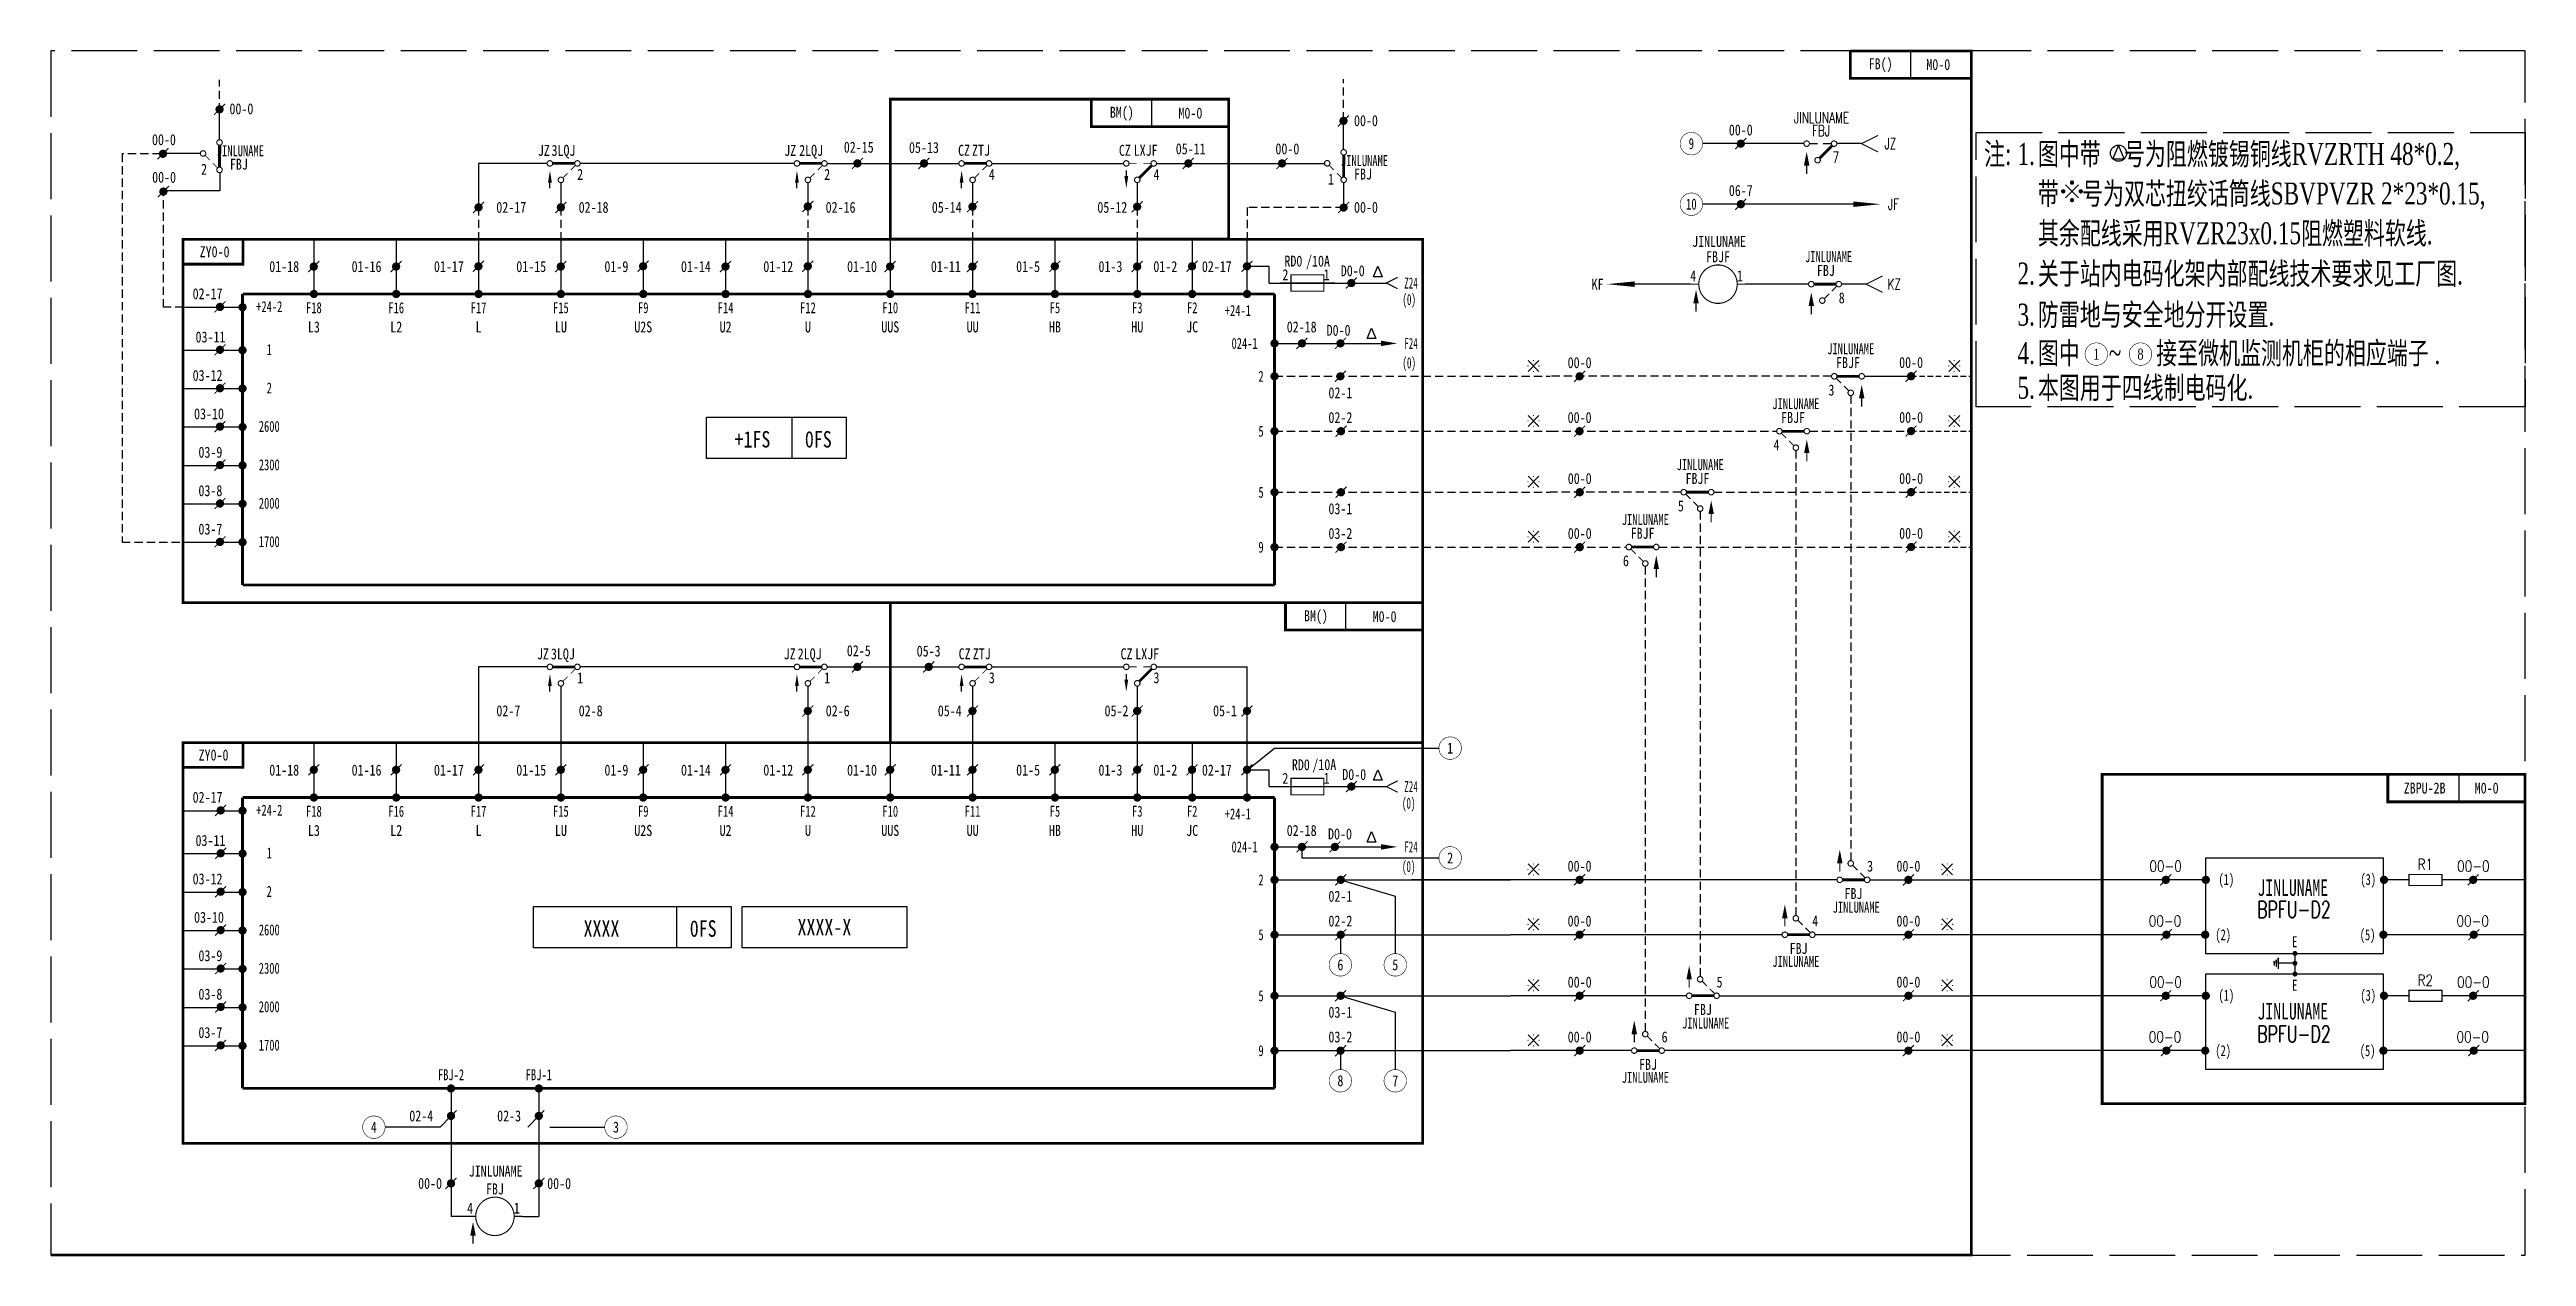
# Model space of a CAD drawing. Header units: millimetres. Extents: x -451 to 0, y -220 to 0.
import ezdxf
from ezdxf.enums import TextEntityAlignment as Align

# ---------------------------------------------------------------- set-up
doc = ezdxf.new("R2010")
doc.units = ezdxf.units.MM
doc.linetypes.add('ACAD_ISO02W100', pattern=[15, 12, -3])
doc.linetypes.add('DASHEDX2', pattern=[1.5, 1, -0.5])
for name, color, linetype in [('define', 7, 'Continuous'), ('hide', 7, 'Continuous'), ('tie', 7, 'Continuous')]:
    doc.layers.add(name, color=color, linetype=linetype)
doc.styles.add('CHINESE', font='TIMES.TTF', dxfattribs={"width": 0.7})
doc.styles.add('HZ', font='TXT', dxfattribs={"width": 0.7, "bigfont": 'HZTXT'})

msp = doc.modelspace()

# ---------------------------------------------------------------- texts
at = {"color": 4}
for s, width, p in [('FB()', 0.8, (-117.4, -2.5)), ('M0-0', 0.8, (-106.9, -2.5)), ('BM()', 0.8, (-255.64, -11.34)), ('M0-0', 0.8, (-243.14, -11.34)), ('JINLUNAME', 0.7, (-416.22, -18.21)), ('JINLUNAME', 0.7, (-211.43, -20.01)), ('ZY0-0', 0.8, (-420.91, -36.61)), ('JINLUNAME', 0.8, (-146.84, -34.72)), ('JINLUNAME', 0.7, (-126.88, -37.5)), ('JINLUNAME', 0.7, (-122.85, -54.29)), ('JINLUNAME', 0.7, (-132.85, -64.29)), ('JINLUNAME', 0.7, (-150.27, -75.4)), ('JINLUNAME', 0.7, (-160.27, -85.39))]:
    msp.add_text(s, height=2, dxfattribs=dict(at, width=width)).set_placement(p, align=Align.MIDDLE)
at = {"color": 4, "width": 0.8}
for p in [(-418.2, -11.55), (-213.34, -13.7), (-213.34, -29.5)]:
    msp.add_text('00-0', height=2, dxfattribs=at).set_placement(p)
at = {"color": 4}
for s, height, width, p in [('00-0', 2, 0.8, (-142.88, -15.4)), ('00-0', 2, 0.8, (-430.14, -17.17)), ('00-0', 2, 0.8, (-430.11, -24.02)), ('D0-0', 2, 0.8, (-213.57, -41.06)), ('(0)', 2, 0.6, (-203.29, -46.3)), ('D0-0', 2, 0.8, (-216.15, -51.9)), ('(0)', 2, 0.6, (-203.29, -57.84)), ('00-0', 2, 0.8, (-172.24, -57.79)), ('00-0', 2, 0.8, (-111.85, -57.77)), ('00-0', 2, 0.8, (-172.24, -67.79)), ('00-0', 2, 0.8, (-111.85, -67.77)), ('0FS', 3, 0.8, (-310.93, -72.26)), ('00-0', 2, 0.8, (-172.22, -78.91)), ('00-0', 2, 0.8, (-111.85, -78.89)), ('00-0', 2, 0.8, (-172.22, -88.91)), ('00-0', 2, 0.8, (-111.85, -88.89))]:
    msp.add_text(s, height=height, dxfattribs=dict(at, width=width)).set_placement(p, align=Align.CENTER)
at = {"color": 4, "style": 'HZ', "width": 0.7}
msp.add_text('JINLUNAME', height=2, dxfattribs=at).set_placement((-128.17, -13.18), align=Align.CENTER)
at = {"color": 7, "style": 'HZ', "width": 0.7}
msp.add_text('FBJ', height=2, dxfattribs=at).set_placement((-128.25, -15.53), align=Align.CENTER)
at = {"color": 4, "width": 0.8}
for s, p in [('JZ', (-359.84, -19.12)), ('JZ', (-314.96, -19.12)), ('CZ', (-283.29, -19.11)), ('CZ', (-253.99, -19.11)), ('RD0', (-222.75, -39.29))]:
    msp.add_text(s, height=2, dxfattribs=at).set_placement(p, align=Align.RIGHT)
at = {"color": 7, "width": 0.8}
for s, p in [('3LQJ', (-359.53, -19.12)), ('2LQJ', (-314.42, -19.12)), ('ZTJ', (-282.92, -19.11)), ('LXJF', (-253.48, -19.11)), ('2', (-423.38, -22.56)), ('1', (-218.07, -24.36)), ('01-18', (-410.95, -40.29)), ('01-16', (-395.95, -40.29)), ('01-17', (-380.95, -40.29)), ('01-15', (-365.95, -40.29)), ('01-9', (-349.89, -40.29)), ('01-14', (-335.95, -40.29)), ('01-12', (-320.95, -40.29)), ('01-10', (-305.69, -40.29)), ('01-11', (-290.42, -40.29)), ('01-5', (-274.89, -40.29)), ('01-3', (-259.89, -40.29)), ('01-2', (-249.89, -40.29)), ('02-17', (-241.05, -40.29)), ('2', (-226.39, -41.79)), ('4', (-152.1, -42)), ('02-17', (-424.91, -45.24)), ('03-11', (-424.38, -53.12)), ('03-12', (-424.91, -60.12)), ('3', (-126.92, -62.79)), ('03-10', (-424.65, -67.12)), ('03-9', (-423.85, -74.12)), ('4', (-136.92, -72.79)), ('03-8', (-423.85, -81.12)), ('5', (-154.34, -83.9)), ('03-7', (-423.85, -88.12)), ('6', (-164.34, -93.89)), ('3LQJ', (-359.64, -110.86)), ('2LQJ', (-314.68, -110.86)), ('ZTJ', (-282.78, -110.85)), ('LXJF', (-253.19, -110.85)), ('02-17', (-424.91, -136.98)), ('2', (-226.39, -133.53)), ('03-11', (-424.38, -144.85)), ('03-12', (-424.91, -151.85)), ('03-10', (-424.65, -158.85)), ('03-9', (-423.85, -165.85)), ('03-8', (-423.85, -172.85)), ('03-7', (-423.85, -179.85)), ('4', (-374.91, -211.84))]:
    msp.add_text(s, height=2, dxfattribs=at).set_placement(p)
for s, height, p in [('02-15', 2, (-303.56, -18.54)), ('05-13', 2, (-291.69, -18.6)), ('FBJ', 2, (-416.49, -21.64)), ('FBJ', 2, (-211.71, -23.44)), ('06-7', 2, (-142.88, -26.43)), ('/10A', 2, (-219.9, -39.29)), ('FBJF', 2, (-147.03, -38.5)), ('FBJ', 2, (-127.38, -41)), ('L3', 2, (-402.82, -51.29)), ('L2', 2, (-387.82, -51.29)), ('L', 2, (-372.82, -51.29)), ('LU', 2, (-357.82, -51.29)), ('U2S', 2, (-342.82, -51.29)), ('U2', 2, (-327.82, -51.29)), ('U', 2, (-312.82, -51.29)), ('UUS', 2, (-297.82, -51.29)), ('UU', 2, (-282.82, -51.29)), ('HB', 2, (-267.82, -51.29)), ('HU', 2, (-252.82, -51.29)), ('JC', 2, (-242.82, -51.29)), ('FBJF', 2, (-123.35, -57.79)), ('02-1', 2, (-215.82, -63.29)), ('02-2', 2, (-215.82, -67.79)), ('FBJF', 2, (-133.35, -67.79)), ('+1FS', 3, (-322.93, -72.26)), ('FBJF', 2, (-150.77, -78.9)), ('03-1', 2, (-215.82, -84.41)), ('03-2', 2, (-215.82, -88.91)), ('FBJF', 2, (-160.77, -88.89)), ('/10A', 2, (-218.75, -131.03)), ('L3', 2, (-402.82, -143.03)), ('L2', 2, (-387.82, -143.03)), ('L', 2, (-372.82, -143.03)), ('LU', 2, (-357.82, -143.03)), ('U2S', 2, (-342.82, -143.03)), ('U2', 2, (-327.82, -143.03)), ('U', 2, (-312.82, -143.03)), ('UUS', 2, (-297.82, -143.03)), ('UU', 2, (-282.82, -143.03)), ('HB', 2, (-267.82, -143.03)), ('HU', 2, (-252.82, -143.03)), ('JC', 2, (-242.82, -143.03)), ('FBJ', 2, (-122.35, -154.53)), ('FBJ', 2, (-132.35, -164.53)), ('FBJ', 2, (-149.78, -175.65)), ('FBJ', 2, (-159.78, -185.65)), ('FBJ', 2, (-369.84, -208.34))]:
    msp.add_text(s, height=height, dxfattribs=at).set_placement(p, align=Align.CENTER)
for s, p in [('05-11', (-240.37, -17.84)), ('02-17', (-364.15, -28.5)), ('02-18', (-349.15, -28.5)), ('02-16', (-304.15, -28.5)), ('05-14', (-284.81, -28.5)), ('05-12', (-254.65, -28.5)), ('02-18', (-220.15, -50.29)), ('02-18', (-220.15, -142.03))]:
    msp.add_text(s, height=2, dxfattribs=at).set_placement(p, align=Align.MIDDLE_RIGHT)
at = {"color": 4, "width": 0.8}
msp.add_text('00-0', height=2, dxfattribs=at).set_placement((-223.3, -17.84), align=Align.MIDDLE_RIGHT)
at = {"color": 7}
for s, width, p in [('9', 0.7, (-151.88, -16.9)), ('2', 0.8, (-354.32, -22.5)), ('2', 0.8, (-309.32, -22.5)), ('4', 0.8, (-279.32, -22.5)), ('4', 0.8, (-249.32, -22.5)), ('10', 0.7, (-151.88, -27.93)), ('1', 0.8, (-354.32, -114.23)), ('1', 0.8, (-309.32, -114.23)), ('3', 0.8, (-279.32, -114.23)), ('3', 0.8, (-249.32, -114.23)), ('1', 0.8, (-195.82, -127.03)), ('ZBPU-2B', 0.8, (-18.3, -134.32)), ('2', 0.8, (-195.82, -147.03)), ('6', 0.8, (-215.82, -166.52)), ('5', 0.8, (-205.82, -166.52)), ('8', 0.8, (-215.82, -187.64)), ('7', 0.8, (-205.82, -187.64)), ('4', 0.8, (-391.89, -196.09)), ('3', 0.8, (-347.79, -196.09))]:
    msp.add_text(s, height=2, dxfattribs=dict(at, width=width)).set_placement(p, align=Align.MIDDLE)
at = {"color": 7, "style": 'HZ', "width": 0.7}
for s, p in [('JZ', (-114.55, -17.9)), ('7', (-124.95, -20.4)), ('JF', (-114.05, -28.93)), ('KZ', (-113.7, -43.5))]:
    msp.add_text(s, height=2, dxfattribs=at).set_placement(p, align=Align.RIGHT)
at = {"color": 7}
for s, width, p in [('1', 0.8, (-217.79, -41.79)), ('1', 0.8, (-142.5, -42)), ('Z24', 0.6, (-201.73, -43.29)), ('KF', 0.8, (-167.89, -43.5)), ('F24', 0.6, (-201.73, -54.29)), ('1', 0.8, (-217.79, -133.53)), ('Z24', 0.6, (-201.73, -135.03)), ('F24', 0.6, (-201.73, -146.03)), ('3', 0.8, (-118.78, -149.53)), ('4', 0.8, (-128.78, -159.53)), ('5', 0.8, (-146.21, -170.65)), ('6', 0.8, (-156.21, -180.65)), ('1', 0.8, (-365.31, -211.84))]:
    msp.add_text(s, height=2, dxfattribs=dict(at, width=width)).set_placement(p, align=Align.RIGHT)
at = {"color": 7, "linetype": 'ACAD_ISO02W100', "width": 0.8}
msp.add_text('8', height=2, dxfattribs=at).set_placement((-125.03, -46))
at = {"color": 3}
for s, height, width, p in [('BM()', 2, 0.8, (-220.27, -103.07)), ('JINLUNAME', 3, 0.7, (-42.31, -152.47)), ('JINLUNAME', 2, 0.7, (-121.85, -156.03)), ('JINLUNAME', 2, 0.7, (-132.85, -165.91)), ('JINLUNAME', 3, 0.7, (-42.31, -175)), ('JINLUNAME', 2, 0.7, (-149.28, -177.15)), ('JINLUNAME', 2, 0.7, (-160.27, -187.03))]:
    msp.add_text(s, height=height, dxfattribs=dict(at, width=width)).set_placement(p, align=Align.MIDDLE)
at = {"color": 5, "width": 0.8}
for p in [(-207.77, -103.07), (-7, -134.32)]:
    msp.add_text('M0-0', height=2, dxfattribs=at).set_placement(p, align=Align.MIDDLE)
at = {"color": 3, "width": 0.8}
for s, p in [('JZ', (-360.01, -110.86)), ('JZ', (-315.06, -110.86)), ('CZ', (-283.18, -110.85)), ('CZ', (-253.69, -110.85)), ('RD0', (-221.39, -131.06))]:
    msp.add_text(s, height=2, dxfattribs=at).set_placement(p, align=Align.RIGHT)
at = {"color": 6, "width": 0.8}
for s, height, p in [('ZY0-0', 2, (-421.1, -128.31)), ('XXXX-X', 3, (-309.82, -159.64))]:
    msp.add_text(s, height=height, dxfattribs=at).set_placement(p, align=Align.MIDDLE)
at = {"color": 3, "width": 0.8}
for s, p in [('01-18', (-410.95, -132.03)), ('01-16', (-395.95, -132.03)), ('01-9', (-349.89, -132.03)), ('01-14', (-335.95, -132.03)), ('01-10', (-305.69, -132.03)), ('01-5', (-274.89, -132.03)), ('01-2', (-249.89, -132.03))]:
    msp.add_text(s, height=2, dxfattribs=at).set_placement(p)
at = {"color": 3}
for s, width, p in [('D0-0', 0.8, (-213.3, -132.83)), ('(0)', 0.6, (-203.37, -138.07)), ('D0-0', 0.8, (-215.89, -143.66)), ('(0)', 0.6, (-203.37, -149.61)), ('JINLUNAME', 0.8, (-369.71, -205.1))]:
    msp.add_text(s, height=2, dxfattribs=dict(at, width=width)).set_placement(p, align=Align.CENTER)
at = {"color": 3, "style": 'HZ', "width": 0.8}
for s, p in [('R1', (-18.18, -149.21)), ('00-0', (-9.43, -149.53)), ('00-0', (-9.54, -159.53)), ('R2', (-18.18, -170.32)), ('00-0', (-9.43, -170.65)), ('00-0', (-9.54, -180.65))]:
    msp.add_text(s, height=2, dxfattribs=at).set_placement(p, align=Align.CENTER)
at = {"color": 7, "width": 0.7}
for s, p in [('(1)', (-55.85, -150.95)), ('(3)', (-30.01, -150.95)), ('(2)', (-56.43, -161.03)), ('E', (-42.44, -162.31)), ('(5)', (-30.12, -161.03)), ('(1)', (-55.85, -172.06)), ('E', (-42.44, -170.23)), ('(3)', (-30.01, -172.06)), ('(2)', (-56.43, -182.15)), ('(5)', (-30.12, -182.15))]:
    msp.add_text(s, height=2, dxfattribs=at).set_placement(p, align=Align.MIDDLE_LEFT)
at = {"color": 7, "style": 'HZ', "width": 0.7}
for p in [(-42.11, -156.43), (-42.11, -179.11)]:
    msp.add_text('BPFU-D2', height=3, dxfattribs=at).set_placement(p, align=Align.MIDDLE)
at = {"color": 6, "width": 0.8}
for s, p in [('XXXX', (-350.43, -161.4)), ('0FS', (-331.9, -161.4))]:
    msp.add_text(s, height=3, dxfattribs=at).set_placement(p, align=Align.CENTER)
at = {"layer": 'tie', "color": 3, "width": 0.8}
for s, p in [('02-5', (-303.56, -110.28)), ('05-3', (-290.83, -110.34)), ('00-0', (-172.25, -149.53)), ('00-0', (-112.34, -149.53)), ('02-1', (-215.82, -155.03)), ('02-2', (-215.82, -159.53)), ('00-0', (-172.25, -159.53)), ('00-0', (-112.34, -159.53)), ('00-0', (-172.23, -170.65)), ('00-0', (-112.34, -170.65)), ('03-1', (-215.82, -176.15)), ('03-2', (-215.82, -180.65)), ('00-0', (-172.23, -180.65)), ('00-0', (-112.34, -180.65))]:
    msp.add_text(s, height=2, dxfattribs=at).set_placement(p, align=Align.CENTER)
for s, p in [('02-7', (-365.22, -120.23)), ('02-8', (-350.22, -120.23)), ('02-6', (-305.22, -120.23)), ('05-4', (-284.81, -120.23)), ('05-2', (-254.43, -120.23)), ('05-1', (-234.66, -120.23))]:
    msp.add_text(s, height=2, dxfattribs=at).set_placement(p, align=Align.MIDDLE_RIGHT)
for s, p in [('01-17', (-380.95, -132.03)), ('01-15', (-365.95, -132.03)), ('01-12', (-320.95, -132.03)), ('01-11', (-290.42, -132.03)), ('01-3', (-259.89, -132.03)), ('02-17', (-241.05, -132.03)), ('00-0', (-360.32, -207.35))]:
    msp.add_text(s, height=2, dxfattribs=at).set_placement(p)
at = {"layer": 'tie', "color": 3, "style": 'HZ', "width": 0.8}
for p in [(-65.49, -149.53), (-65.6, -159.53), (-65.49, -170.65), (-65.6, -180.65)]:
    msp.add_text('00-0', height=2, dxfattribs=at).set_placement(p, align=Align.CENTER)
at = {"layer": 'tie', "color": 3, "width": 0.8}
for s, p in [('02-4', (-385.44, -194.04)), ('02-3', (-369.44, -194.04))]:
    msp.add_text(s, height=2, dxfattribs=at).set_placement(p, align=Align.MIDDLE_LEFT)
msp.add_text('00-0', height=2, dxfattribs=at).set_placement((-379.48, -207.33), align=Align.RIGHT)

# ---------------------------------------------------------------- blocks, each defined once
blk = doc.blocks.new('JS')
at = {"const_width": 0.75}
blk.add_lwpolyline([(-0.375, 0, -1), (0.375, 0, -1)], format="xyb", close=True, dxfattribs=at)
at = {"width": 0.7}
blk.add_attdef('Z20', text='', height=2, dxfattribs=at).set_placement((0, 1.5), align=Align.CENTER)
blk = doc.blocks.new('JTX')
at = {"const_width": 0.2}
blk.add_lwpolyline([(0, -2.5), (0, -4)], dxfattribs=at)
blk.add_solid([(-0.5, -2.5), (0.5, -2.5), (0, 0)])
blk = doc.blocks.new('JY')
at = {"const_width": 0.75}
blk.add_lwpolyline([(0.375, 0, -1), (-0.375, 0, -1)], format="xyb", close=True, dxfattribs=at)
at = {"width": 0.7}
blk.add_attdef('Z20', text='', height=2, dxfattribs=at).set_placement((1.5, 0), align=Align.MIDDLE_LEFT)
blk = doc.blocks.new('JX')
at = {"const_width": 0.75}
blk.add_lwpolyline([(-0.375, 0, 1), (0.375, 0, 1)], format="xyb", close=True, dxfattribs=at)
at = {"width": 0.7}
blk.add_attdef('Z20', text='', height=2, dxfattribs=at).set_placement((0, -3.5), align=Align.CENTER)
blk = doc.blocks.new('X')
at = {"const_width": 0.219}
for points in [[(-0.96, -0.08, 1), (-0.81, 0.08, 1)], [(-0.08, 0.81, 1), (0.08, 0.96, 1)], [(0.81, -0.08, 1), (0.96, 0.08, 1)], [(-0.08, -0.96, 1), (0.08, -0.81, 1)]]:
    blk.add_lwpolyline(points, format="xyb", close=True, dxfattribs=at)
at = {"const_width": 0.125}
for points in [[(-0.66, 0.66), (0.66, -0.66)], [(-0.66, -0.66), (0.66, 0.66)]]:
    blk.add_lwpolyline(points, dxfattribs=at)
blk = doc.blocks.new('dmh_circuit_note_0000_0')
at = {"const_width": 0.1}
for points in [[(19.84, 9.63, 1), (23.94, 9.63, 1)], [(27.89, 9.63, 1), (31.99, 9.63, 1)]]:
    blk.add_lwpolyline(points, format="xyb", close=True, dxfattribs=at)
at = {"layer": 'define'}
for p, q in [((25.94, 47.71), (24.9, 45.2)), ((24.9, 45.2), (26.98, 45.2)), ((26.98, 45.2), (25.94, 47.71))]:
    blk.add_line(p, q, dxfattribs=at)
blk.add_circle((25.94, 46.24), 1.47, dxfattribs=at)
at = {"layer": 'hide', "linetype": 'ACAD_ISO02W100'}
blk.add_lwpolyline([(0, 50), (100, 50), (100, 0), (0, 0)], close=True, dxfattribs=at)
at = {"xscale": 1.799999999999955, "yscale": 1.800000000000011, "zscale": 1.799999999999997}
blk.add_blockref('X', (17.46, 39.28), dxfattribs=at)
at = {"style": 'CHINESE', "width": 0.7}
for s, p in [('注:', (1.43, 44.1)), ('1.', (7.53, 44.1)), ('图中带    号为阻燃镀锡铜线RVZRTH 48*0.2,', (11.24, 44.1)), ('带    号为双芯扭绞话筒线SBVPVZR 2*23*0.15,', (11.24, 36.89)), ('其余配线采用RVZR23x0.15阻燃塑料软线.', (11.24, 29.65)), ('2.', (7.53, 22.31)), ('关于站内电码化架内部配线技术要求见工厂图.', (11.24, 22.31)), ('3.', (7.53, 14.82)), ('防雷地与安全地分开设置.', (11.24, 14.82)), ('4.', (7.53, 7.82)), ('图中     ~      接至微机监测机柜的相应端子 .', (11.24, 7.82)), ('5.', (7.53, 1.51)), ('本图用于四线制电码化.', (11.24, 1.51))]:
    blk.add_text(s, height=4, dxfattribs=at).set_placement(p)
at = {"style": 'CHINESE', "width": 0.75}
for s, p in [('1', (21.89, 9.63)), ('8', (29.94, 9.63))]:
    blk.add_text(s, height=2, dxfattribs=at).set_placement(p, align=Align.MIDDLE)
blk = doc.blocks.new('conti_2')
for points in [[(-0.95, 0, 0.1, 0.1, 1), (-1.05, 0, 0.1, 0.1, 1)], [(0.05, 1, 0.1, 0.1, 1), (-0.05, 1, 0.1, 0.1, 1)], [(1.05, 0, 0.1, 0.1, 1), (0.95, 0, 0.1, 0.1, 1)], [(0.05, -1, 0.1, 0.1, 1), (-0.05, -1, 0.1, 0.1, 1)]]:
    blk.add_lwpolyline(points, format="xyseb", close=True)
for points in [[(-1, -1), (1, 1)], [(1, -1), (-1, 1)]]:
    blk.add_lwpolyline(points)
blk.add_attdef('1', text='', height=2).set_placement((2.27, 0.09), align=Align.MIDDLE)

# ---------------------------------------------------------------- linework, layer by layer
at = {"color": 7}
for p, q in [((-111.9, -5), (-111.9, 0)), ((-250.19, -13.8), (-250.19, -8.8)), ((-142.88, -16.9), (-149.88, -16.9)), ((-131.38, -16.9), (-142.88, -16.9)), ((-120.88, -16.9), (-125.38, -16.9)), ((-360.32, -20.5), (-372.82, -20.5)), ((-372.82, -20.5), (-372.82, -28.5)), ((-315.32, -20.5), (-354.32, -20.5)), ((-309.32, -20.5), (-285.32, -20.5)), ((-279.32, -20.5), (-255.32, -20.5)), ((-357.82, -24), (-357.82, -28.5)), ((-312.82, -24), (-312.82, -28.5)), ((-282.82, -24), (-282.82, -28.5)), ((-252.82, -24), (-252.82, -28.5)), ((-121.88, -27.93), (-149.88, -27.93)), ((-402.82, -34.29), (-402.82, -44.29)), ((-387.82, -34.29), (-387.82, -44.29)), ((-372.82, -34.29), (-372.82, -44.29)), ((-357.82, -34.29), (-357.82, -44.29)), ((-342.82, -34.29), (-342.82, -44.29)), ((-327.82, -34.29), (-327.82, -44.29)), ((-312.82, -34.29), (-312.82, -44.29)), ((-297.82, -34.29), (-297.82, -44.29)), ((-282.82, -34.29), (-282.82, -44.29)), ((-267.82, -34.29), (-267.82, -44.29)), ((-252.82, -34.29), (-252.82, -44.29)), ((-242.82, -34.29), (-242.82, -44.29)), ((-232.82, -44.29), (-232.82, -34.29)), ((-228.82, -39.29), (-232.82, -39.29)), ((-228.82, -42.29), (-228.82, -39.29)), ((-228.82, -42.29), (-207.45, -42.29)), ((-130.53, -42.5), (-142.03, -42.5)), ((-120.03, -42.5), (-124.53, -42.5)), ((-227.82, -53.29), (-208.45, -53.29)), ((-227.82, -59.29), (-227.82, -59.29)), ((-331.28, -66.76), (-305.85, -66.76)), ((-331.28, -74.26), (-331.28, -66.76)), ((-315.77, -66.76), (-315.77, -74.26)), ((-305.85, -66.76), (-305.85, -74.26)), ((-227.82, -69.29), (-227.82, -69.29)), ((-305.85, -74.26), (-331.28, -74.26)), ((-227.82, -80.41), (-227.82, -80.41)), ((-227.82, -90.41), (-227.82, -90.41)), ((-214.82, -105.53), (-214.82, -100.53)), ((-360.32, -112.23), (-372.82, -112.23)), ((-372.82, -112.23), (-372.82, -120.23)), ((-315.32, -112.23), (-354.32, -112.23)), ((-309.32, -112.23), (-285.32, -112.23)), ((-279.32, -112.23), (-255.32, -112.23)), ((-249.32, -112.23), (-232.82, -112.23)), ((-232.82, -126.03), (-232.82, -112.23)), ((-357.82, -115.73), (-357.82, -120.23)), ((-312.82, -115.73), (-312.82, -120.23)), ((-282.82, -115.73), (-282.82, -120.23)), ((-252.82, -115.73), (-252.82, -120.23)), ((-372.82, -120.23), (-372.82, -126.03)), ((-357.82, -120.23), (-357.82, -126.03)), ((-312.82, -120.23), (-312.82, -126.03)), ((-282.82, -120.23), (-282.82, -126.03)), ((-252.82, -120.23), (-252.82, -126.03)), ((-402.82, -126.03), (-402.82, -136.03)), ((-387.82, -126.03), (-387.82, -136.03)), ((-372.82, -126.03), (-372.82, -136.03)), ((-357.82, -126.03), (-357.82, -136.03)), ((-342.82, -126.03), (-342.82, -136.03)), ((-327.82, -126.03), (-327.82, -136.03)), ((-312.82, -126.03), (-312.82, -136.03)), ((-297.82, -126.03), (-297.82, -136.03)), ((-282.82, -126.03), (-282.82, -136.03)), ((-267.82, -126.03), (-267.82, -136.03)), ((-252.82, -126.03), (-252.82, -136.03)), ((-242.82, -126.03), (-242.82, -136.03)), ((-232.82, -136.03), (-232.82, -126.03)), ((-232.82, -131.03), (-227.82, -127.03)), ((-227.82, -127.03), (-197.82, -127.03)), ((-228.82, -131.03), (-232.82, -131.03)), ((-228.82, -134.03), (-228.82, -131.03)), ((-228.82, -134.03), (-207.45, -134.03)), ((-227.82, -145.03), (-208.45, -145.03)), ((-222.82, -145.03), (-222.82, -147.03)), ((-222.82, -147.03), (-197.82, -147.03)), ((-227.82, -151.03), (-227.82, -151.03)), ((-227.82, -151.03), (-184.82, -151.03)), ((-215.82, -151.03), (-205.82, -154.03)), ((-125.35, -151.03), (-184.82, -151.03)), ((-119.35, -151.03), (-100.85, -151.03)), ((-362.82, -155.9), (-326.82, -155.9)), ((-362.82, -163.4), (-362.82, -155.9)), ((-336.74, -155.9), (-336.74, -163.4)), ((-326.82, -155.9), (-326.82, -163.4)), ((-205.82, -154.03), (-205.82, -164.52)), ((-227.82, -161.03), (-227.82, -161.03)), ((-227.82, -161.03), (-184.82, -161.03)), ((-215.82, -161.03), (-215.82, -164.52)), ((-135.35, -161.03), (-184.82, -161.03)), ((-100.85, -161.03), (-129.35, -161.03)), ((-326.82, -163.4), (-362.82, -163.4)), ((-227.82, -172.15), (-227.82, -172.15)), ((-227.82, -172.15), (-184.82, -172.15)), ((-215.82, -172.15), (-205.82, -175.15)), ((-205.82, -175.15), (-205.82, -185.64)), ((-152.78, -172.15), (-184.82, -172.15)), ((-146.78, -172.15), (-100.9, -172.15)), ((-227.82, -182.15), (-227.82, -182.15)), ((-227.82, -182.15), (-184.82, -182.15)), ((-215.82, -182.15), (-215.82, -185.64)), ((-162.78, -182.15), (-184.82, -182.15)), ((-100.85, -182.15), (-156.78, -182.15)), ((-377.84, -189.04), (-377.84, -203.04)), ((-361.84, -189.04), (-361.84, -203.04)), ((-379.84, -196.09), (-389.84, -196.09)), ((-377.84, -194.04), (-379.84, -196.09)), ((-361.84, -194.04), (-363.84, -196.09)), ((-359.84, -196.09), (-349.84, -196.09)), ((-377.84, -203.04), (-377.84, -212.34)), ((-361.84, -203.04), (-361.84, -212.34)), ((-374.84, -212.34), (-377.84, -212.34)), ((-364.84, -212.34), (-361.84, -212.34))]:
    msp.add_line(p, q, dxfattribs=at)
at = {"color": 7, "linetype": 'DASHEDX2', "ltscale": 1.5}
for p, q in [((-420.03, -11.01), (-420.03, -5.26)), ((-215.25, -12.64), (-215.25, -5.13)), ((-430.71, -18.75), (-437.76, -18.75)), ((-430.23, -46.71), (-430.23, -25.72)), ((-372.82, -28.5), (-372.82, -34.29)), ((-357.82, -28.5), (-357.82, -34.29)), ((-312.82, -28.5), (-312.82, -34.29)), ((-282.82, -28.5), (-282.82, -34.29)), ((-252.82, -28.5), (-252.82, -34.29)), ((-232.82, -28.54), (-232.82, -34.51)), ((-215.24, -28.54), (-232.82, -28.54)), ((-426.6, -46.71), (-430.23, -46.71)), ((-227.82, -59.29), (-177.59, -59.29)), ((-126.35, -59.29), (-177.59, -59.29)), ((-122.85, -62.81), (-122.85, -147.53)), ((-227.82, -69.29), (-177.59, -69.29)), ((-177.59, -69.29), (-136.35, -69.29)), ((-132.85, -72.76), (-132.85, -157.53)), ((-227.82, -80.41), (-177.59, -80.41)), ((-153.77, -80.41), (-177.59, -80.41)), ((-150.28, -83.88), (-150.28, -168.65)), ((-227.82, -90.41), (-177.59, -90.41)), ((-177.59, -90.41), (-163.77, -90.41)), ((-160.28, -93.88), (-160.28, -178.65))]:
    msp.add_line(p, q, dxfattribs=at)
for p, q in [((-423.51, -18.68), (-430.33, -18.68)), ((-419.96, -22.14), (-419.96, -25.5)), ((-249.32, -20.5), (-218.6, -20.5)), ((-215.24, -23.98), (-215.24, -28.54)), ((-152.03, -42.5), (-162.23, -42.5)), ((-426.6, -46.71), (-415.63, -46.71)), ((-426.66, -54.52), (-415.63, -54.52)), ((-426.66, -61.52), (-415.63, -61.52)), ((-426.66, -68.52), (-415.63, -68.52)), ((-426.66, -75.52), (-415.63, -75.52)), ((-426.66, -82.52), (-415.63, -82.52)), ((-426.66, -89.52), (-415.63, -89.52)), ((-11.98, -136.82), (-11.98, -131.82)), ((-426.6, -138.44), (-415.63, -138.44)), ((-426.66, -146.26), (-415.63, -146.26)), ((-426.66, -153.26), (-415.63, -153.26)), ((-184.82, -151.03), (-202.87, -151.03)), ((-77.05, -151.03), (-100.85, -151.03)), ((-58.14, -151.03), (-77.1, -151.03)), ((-21.08, -151.03), (-25.69, -151.03)), ((0, -151.03), (-15.16, -151.03)), ((-426.66, -160.26), (-415.63, -160.26)), ((-77.05, -161.03), (-100.85, -161.03)), ((-58.18, -161.03), (-77.05, -161.03)), ((0, -161.03), (-25.8, -161.03)), ((-45.74, -165.83), (-45.74, -166.62)), ((-45.74, -166.22), (-45.74, -165.83)), ((-45.74, -166.23), (-45.74, -166.62)), ((-45.35, -165.58), (-45.35, -166.88)), ((-45.35, -166.22), (-45.35, -165.58)), ((-45.35, -166.23), (-45.35, -166.88)), ((-44.96, -165.23), (-44.96, -167.23)), ((-44.96, -166.23), (-44.96, -165.23)), ((-44.96, -166.23), (-44.96, -167.23)), ((-41.92, -166.23), (-44.96, -166.23)), ((-41.92, -164.44), (-41.92, -168.24)), ((-426.66, -167.26), (-415.63, -167.26)), ((-426.66, -174.26), (-415.63, -174.26)), ((-77.05, -172.15), (-100.85, -172.15)), ((-58.14, -172.15), (-77.1, -172.15)), ((-21.08, -172.15), (-25.69, -172.15)), ((0, -172.15), (-15.16, -172.15)), ((-426.66, -181.26), (-415.63, -181.26)), ((-77.05, -182.15), (-100.85, -182.14)), ((-58.18, -182.15), (-77.05, -182.15)), ((0, -182.15), (-25.8, -182.15))]:
    msp.add_line(p, q)
at = {"color": 7}
for points, const_width in [([(-100.9, 0), (-100.9, -219.4), (-450.73, -219.4)], 0.5), ([(-122.9, 0), (-100.9, 0), (-100.9, -5)], 0.5), ([(-122.9, 0), (-122.9, -5), (-100.9, -5)], 0.5), ([(-261.19, -8.8), (-261.19, -13.8), (-236.19, -13.8)], 0.5), ([(-261.19, -8.8), (-236.19, -8.8), (-236.19, -13.8)], 0.5), ([(-421, -11.64), (-419, -9.64)], 0.2), ([(-216.25, -13.75), (-214.25, -11.75)], 0.2), ([(-431.32, -19.75), (-429.32, -17.75)], 0.2), ([(-143.88, -17.9), (-141.88, -15.9)], 0.2), ([(-128.88, -16.9), (-130.38, -16.9)], 0.2), ([(-126.15, -17.17), (-128.52, -19.54)], 0.5), ([(-126.38, -16.9), (-127.88, -16.9)], 0.2), ([(-117.88, -18.4), (-120.88, -16.9), (-117.88, -15.4)], 0.2), ([(-359.32, -20.5), (-355.32, -20.5)], 0.5), ([(-356.62, -22.3), (-357.47, -23.14)], 0.15), ([(-355.17, -20.85), (-356.02, -21.7)], 0.15), ([(-314.32, -20.5), (-310.32, -20.5)], 0.5), ([(-311.62, -22.3), (-312.47, -23.14)], 0.15), ([(-310.17, -20.85), (-311.02, -21.7)], 0.15), ([(-304.8, -21.5), (-302.8, -19.5)], 0.2), ([(-292.68, -21.5), (-290.68, -19.5)], 0.2), ([(-284.32, -20.5), (-280.32, -20.5)], 0.5), ([(-281.62, -22.3), (-282.47, -23.14)], 0.15), ([(-280.17, -20.85), (-281.02, -21.7)], 0.15), ([(-254.32, -20.5), (-252.92, -20.5)], 0.15), ([(-250.17, -20.85), (-252.47, -23.14)], 0.5), ([(-251.72, -20.5), (-250.32, -20.5)], 0.15), ([(-244.52, -21.5), (-242.52, -19.5)], 0.2), ([(-227.45, -21.5), (-225.45, -19.5)], 0.2), ([(-130.88, -20.9), (-130.88, -22.4)], 0.2), ([(-431.23, -26.63), (-429.23, -24.63)], 0.2), ([(-143.87, -28.93), (-141.87, -26.93)], 0.2), ([(-373.82, -29.5), (-371.82, -27.5)], 0.2), ([(-358.82, -29.5), (-356.82, -27.5)], 0.2), ([(-216.24, -29.54), (-214.24, -27.54)], 0.2), ([(-415.72, -34.34), (-415.72, -38.86), (-426.59, -38.86)], 0.5), ([(-150.53, -42.5), (-152.03, -42.5)], 0.2), ([(-143.53, -42.5), (-142.03, -42.5)], 0.2), ([(-129.53, -42.5), (-125.53, -42.5)], 0.5), ([(-126.78, -44.25), (-127.72, -45.19)], 0.2), ([(-125.35, -42.81), (-126.28, -43.75)], 0.2), ([(-117.03, -44), (-120.03, -42.5), (-117.03, -41)], 0.2), ([(-151.03, -46), (-151.03, -47.5)], 0.2), ([(-130.03, -46.5), (-130.03, -48)], 0.2), ([(-173.24, -60.29), (-171.24, -58.29)], 0.2), ([(-112.85, -60.27), (-110.85, -58.27)], 0.2), ([(-125.53, -59.61), (-124.6, -60.54)], 0.2), ([(-121.35, -59.29), (-125.35, -59.29)], 0.5), ([(-124.1, -61.04), (-123.16, -61.98)], 0.2), ([(-120.85, -63.29), (-120.85, -64.79)], 0.2), ([(-173.24, -70.29), (-171.24, -68.29)], 0.2), ([(-135.53, -69.61), (-134.6, -70.54)], 0.2), ([(-131.35, -69.29), (-135.35, -69.29)], 0.5), ([(-134.1, -71.04), (-133.16, -71.98)], 0.2), ([(-112.85, -70.27), (-110.85, -68.27)], 0.2), ([(-130.85, -73.29), (-130.85, -74.79)], 0.2), ([(-173.22, -81.41), (-171.22, -79.41)], 0.2), ([(-152.95, -80.72), (-152.02, -81.65)], 0.2), ([(-148.77, -80.4), (-152.77, -80.4)], 0.5), ([(-112.85, -81.39), (-110.85, -79.39)], 0.2), ([(-151.52, -82.15), (-150.58, -83.09)], 0.2), ([(-148.27, -84.4), (-148.27, -85.9)], 0.2), ([(-173.22, -91.41), (-171.22, -89.41)], 0.2), ([(-158.77, -90.39), (-162.77, -90.39)], 0.5), ([(-112.85, -91.39), (-110.85, -89.39)], 0.2), ([(-162.95, -90.71), (-162.02, -91.64)], 0.2), ([(-161.52, -92.14), (-160.58, -93.08)], 0.2), ([(-158.27, -94.39), (-158.27, -95.89)], 0.2), ([(-225.82, -100.53), (-225.82, -105.53), (-200.82, -105.53)], 0.5), ([(-225.82, -100.53), (-200.82, -100.53), (-200.82, -105.53)], 0.5), ([(-359.32, -112.23), (-355.32, -112.23)], 0.5), ([(-355.17, -112.59), (-356.02, -113.43)], 0.15), ([(-314.32, -112.23), (-310.32, -112.23)], 0.5), ([(-310.17, -112.59), (-311.02, -113.43)], 0.15), ([(-304.8, -113.23), (-302.8, -111.23)], 0.2), ([(-291.82, -113.23), (-289.82, -111.23)], 0.2), ([(-284.32, -112.23), (-280.32, -112.23)], 0.5), ([(-280.17, -112.59), (-281.02, -113.43)], 0.15), ([(-254.32, -112.23), (-252.92, -112.23)], 0.15), ([(-250.17, -112.59), (-252.47, -114.88)], 0.5), ([(-251.72, -112.23), (-250.32, -112.23)], 0.15), ([(-356.62, -114.03), (-357.47, -114.88)], 0.15), ([(-311.62, -114.03), (-312.47, -114.88)], 0.15), ([(-281.62, -114.03), (-282.47, -114.88)], 0.15), ([(-200.82, -126.03), (-200.82, -199.04), (-426.66, -199.04), (-426.66, -126.03), (-200.82, -126.03)], 0.5), ([(-415.72, -126.03), (-415.72, -130.55), (-426.59, -130.55)], 0.5), ([(-415.82, -136.03), (-227.82, -136.03)], 0.5), ([(-415.82, -189.04), (-415.82, -136.03)], 0.5), ([(-227.82, -189.04), (-227.82, -136.03)], 0.5), ([(-124.85, -148.03), (-124.85, -149.53)], 0.2), ([(-121.6, -149.28), (-122.54, -148.34)], 0.2), ([(-173.25, -152.03), (-171.25, -150.03)], 0.2), ([(-124.35, -151.03), (-120.35, -151.03)], 0.5), ([(-120.17, -150.71), (-121.1, -149.78)], 0.2), ([(-113.34, -152.03), (-111.34, -150.03)], 0.2), ([(-66.46, -152.03), (-64.46, -150.03)], 0.2), ([(-10.46, -152.03), (-8.46, -150.03)], 0.2), ([(-134.85, -158.03), (-134.85, -159.53)], 0.2), ([(-173.25, -162.03), (-171.25, -160.03)], 0.2), ([(-134.35, -161.03), (-130.35, -161.03)], 0.5), ([(-131.6, -159.28), (-132.54, -158.34)], 0.2), ([(-130.17, -160.71), (-131.1, -159.78)], 0.2), ([(-113.34, -162.03), (-111.34, -160.03)], 0.2), ([(-66.35, -162.03), (-64.35, -160.03)], 0.2), ([(-10.35, -162.03), (-8.35, -160.03)], 0.2), ([(-173.23, -173.15), (-171.23, -171.15)], 0.2), ([(-152.28, -169.15), (-152.28, -170.65)], 0.2), ([(-149.03, -170.4), (-149.97, -169.45)], 0.2), ([(-147.59, -171.83), (-148.53, -170.9)], 0.2), ([(-113.34, -173.15), (-111.34, -171.15)], 0.2), ([(-66.46, -173.15), (-64.46, -171.15)], 0.2), ([(-10.46, -173.15), (-8.46, -171.15)], 0.2), ([(-151.78, -172.15), (-147.78, -172.15)], 0.5), ([(-162.28, -179.15), (-162.28, -180.65)], 0.2), ([(-159.03, -180.4), (-159.97, -179.45)], 0.2), ([(-173.23, -183.15), (-171.23, -181.15)], 0.2), ([(-161.78, -182.15), (-157.78, -182.15)], 0.5), ([(-157.59, -181.83), (-158.53, -180.9)], 0.2), ([(-113.34, -183.15), (-111.34, -181.15)], 0.2), ([(-66.35, -183.15), (-64.35, -181.15)], 0.2), ([(-10.35, -183.15), (-8.35, -181.15)], 0.2), ([(-415.82, -189.04), (-227.82, -189.04)], 0.5), ([(-373.34, -212.34), (-374.84, -212.34)], 0.2), ([(-366.34, -212.34), (-364.84, -212.34)], 0.2)]:
    msp.add_lwpolyline(points, dxfattribs=dict(at, const_width=const_width))
at = {"color": 7, "const_width": 0.5}
for points in [[(-236.19, -34.29), (-236.19, -8.8), (-297.82, -8.8), (-297.82, -34.29)], [(-200.82, -100.53), (-426.66, -100.53), (-426.66, -34.34), (-200.82, -34.34)], [(-200.82, -126.03), (-200.82, -100.53), (-297.82, -100.53), (-297.82, -126.03)], [(0, -131.82), (-77.05, -131.82), (-77.05, -191.82), (0, -191.82)]]:
    msp.add_lwpolyline(points, close=True, dxfattribs=at)
at = {"color": 7}
for points, const_width in [([(-420.38, -10.64, 1), (-419.63, -10.64, 1)], 0.75), ([(-215.63, -12.75, 1), (-214.88, -12.75, 1)], 0.75), ([(-430.69, -18.75, 1), (-429.94, -18.75, 1)], 0.75), ([(-149.83, -16.9, -1), (-153.93, -16.9, -1)], 0.1), ([(-143.25, -16.9, 1), (-142.5, -16.9, 1)], 0.75), ([(-360.32, -20.5, 1), (-359.32, -20.5, 1)], 0.2), ([(-355.32, -20.5, 1), (-354.32, -20.5, 1)], 0.2), ([(-315.32, -20.5, 1), (-314.32, -20.5, 1)], 0.2), ([(-310.32, -20.5, 1), (-309.32, -20.5, 1)], 0.2), ([(-304.18, -20.5, 1), (-303.43, -20.5, 1)], 0.75), ([(-292.05, -20.5, 1), (-291.3, -20.5, 1)], 0.75), ([(-285.32, -20.5, 1), (-284.32, -20.5, 1)], 0.2), ([(-280.32, -20.5, 1), (-279.32, -20.5, 1)], 0.2), ([(-255.32, -20.5, 1), (-254.32, -20.5, 1)], 0.2), ([(-250.32, -20.5, 1), (-249.32, -20.5, 1)], 0.2), ([(-243.89, -20.5, 1), (-243.14, -20.5, 1)], 0.75), ([(-226.83, -20.5, 1), (-226.08, -20.5, 1)], 0.75), ([(-430.61, -25.63, 1), (-429.86, -25.63, 1)], 0.75), ([(-358.32, -23.5, 1), (-357.32, -23.5, 1)], 0.2), ([(-313.32, -23.5, 1), (-312.32, -23.5, 1)], 0.2), ([(-283.32, -23.5, 1), (-282.32, -23.5, 1)], 0.2), ([(-253.32, -23.5, 1), (-252.32, -23.5, 1)], 0.2), ([(-149.83, -27.93, -1), (-153.93, -27.93, -1)], 0.1), ([(-373.2, -28.5, 1), (-372.45, -28.5, 1)], 0.75), ([(-358.2, -28.5, 1), (-357.45, -28.5, 1)], 0.75), ([(-215.61, -28.54, 1), (-214.86, -28.54, 1)], 0.75), ([(-143.24, -27.93, 1), (-142.49, -27.93, 1)], 0.75), ([(-143.53, -42.5, -1), (-150.53, -42.5, -1)], 0.2), ([(-172.62, -59.29, 1), (-171.87, -59.29, 1)], 0.75), ([(-112.23, -59.27, 1), (-111.48, -59.27, 1)], 0.75), ([(-172.62, -69.29, 1), (-171.87, -69.29, 1)], 0.75), ([(-112.23, -69.27, 1), (-111.48, -69.27, 1)], 0.75), ([(-172.59, -80.41, 1), (-171.84, -80.41, 1)], 0.75), ([(-112.23, -80.39, 1), (-111.48, -80.39, 1)], 0.75), ([(-172.59, -90.41, 1), (-171.84, -90.41, 1)], 0.75), ([(-112.23, -90.39, 1), (-111.48, -90.39, 1)], 0.75), ([(-360.32, -112.23, 1), (-359.32, -112.23, 1)], 0.2), ([(-355.32, -112.23, 1), (-354.32, -112.23, 1)], 0.2), ([(-315.32, -112.23, 1), (-314.32, -112.23, 1)], 0.2), ([(-310.32, -112.23, 1), (-309.32, -112.23, 1)], 0.2), ([(-304.18, -112.23, 1), (-303.43, -112.23, 1)], 0.75), ([(-291.2, -112.23, 1), (-290.45, -112.23, 1)], 0.75), ([(-285.32, -112.23, 1), (-284.32, -112.23, 1)], 0.2), ([(-280.32, -112.23, 1), (-279.32, -112.23, 1)], 0.2), ([(-255.32, -112.23, 1), (-254.32, -112.23, 1)], 0.2), ([(-250.32, -112.23, 1), (-249.32, -112.23, 1)], 0.2), ([(-358.32, -115.23, 1), (-357.32, -115.23, 1)], 0.2), ([(-313.32, -115.23, 1), (-312.32, -115.23, 1)], 0.2), ([(-283.32, -115.23, 1), (-282.32, -115.23, 1)], 0.2), ([(-253.32, -115.23, 1), (-252.32, -115.23, 1)], 0.2), ([(-193.77, -127.03, -1), (-197.87, -127.03, -1)], 0.1), ([(-193.77, -147.03, -1), (-197.87, -147.03, -1)], 0.1), ([(-172.62, -151.03, 1), (-171.87, -151.03, 1)], 0.75), ([(-112.72, -151.03, 1), (-111.97, -151.03, 1)], 0.75), ([(-65.83, -151.03, 1), (-65.08, -151.03, 1)], 0.75), ([(-9.84, -151.03, 1), (-9.09, -151.03, 1)], 0.75), ([(-172.62, -161.03, 1), (-171.87, -161.03, 1)], 0.75), ([(-112.72, -161.03, 1), (-111.97, -161.03, 1)], 0.75), ([(-65.72, -161.03, 1), (-64.97, -161.03, 1)], 0.75), ([(-9.73, -161.03, 1), (-8.98, -161.03, 1)], 0.75), ([(-213.77, -166.52, -1), (-217.87, -166.52, -1)], 0.1), ([(-203.77, -166.52, -1), (-207.87, -166.52, -1)], 0.1), ([(-172.6, -172.15, 1), (-171.85, -172.15, 1)], 0.75), ([(-112.71, -172.15, 1), (-111.96, -172.15, 1)], 0.75), ([(-65.83, -172.15, 1), (-65.08, -172.15, 1)], 0.75), ([(-9.84, -172.15, 1), (-9.09, -172.15, 1)], 0.75), ([(-172.6, -182.15, 1), (-171.85, -182.15, 1)], 0.75), ([(-112.71, -182.15, 1), (-111.96, -182.15, 1)], 0.75), ([(-65.72, -182.15, 1), (-64.97, -182.15, 1)], 0.75), ([(-9.73, -182.15, 1), (-8.98, -182.15, 1)], 0.75), ([(-213.77, -187.64, -1), (-217.87, -187.64, -1)], 0.1), ([(-203.77, -187.64, -1), (-207.87, -187.64, -1)], 0.1), ([(-389.84, -196.09, -1), (-393.94, -196.09, -1)], 0.1), ([(-345.74, -196.09, -1), (-349.84, -196.09, -1)], 0.1), ([(-366.34, -212.34, -1), (-373.34, -212.34, -1)], 0.2)]:
    msp.add_lwpolyline(points, format="xyb", close=True, dxfattribs=dict(at, const_width=const_width))
for points in [[(-420.03, -16.18), (-420.03, -10.58)], [(-215.25, -17.98), (-215.25, -12.64)], [(-419.96, -22.18), (-419.96, -25.5), (-430.23, -25.5), (-430.23, -25.63)]]:
    msp.add_lwpolyline(points)
for points in [[(-422.01, -17.68, 0, 0, 0), (-422.01, -16.68, 0.8, 0, 0), (-422.01, -14.48, 0, 0, 0)], [(-217.22, -19.48, 0, 0, 0), (-217.22, -18.48, 0.8, 0, 0), (-217.22, -16.28, 0, 0, 0)]]:
    msp.add_lwpolyline(points, format="xyseb")
for points, const_width in [([(-420.51, -16.68, 1), (-419.51, -16.68, 1)], 0.2), ([(-215.72, -18.48, 1), (-214.72, -18.48, 1)], 0.2), ([(-423.51, -18.68, 1), (-422.51, -18.68, 1)], 0.2), ([(-420.51, -21.68, 1), (-419.51, -21.68, 1)], 0.2), ([(-218.72, -20.48, 1), (-217.72, -20.48, 1)], 0.2), ([(-215.72, -23.48, 1), (-214.72, -23.48, 1)], 0.2), ([(-313.22, -28.34, 1), (-312.47, -28.34, 1)], 0.75), ([(-283.22, -28.39, 1), (-282.47, -28.39, 1)], 0.75), ([(-253.22, -28.39, 1), (-252.47, -28.39, 1)], 0.75), ([(-403.22, -39.29, 1), (-402.47, -39.29, 1)], 0.75), ([(-388.22, -39.29, 1), (-387.47, -39.29, 1)], 0.75), ([(-373.22, -39.24, 1), (-372.47, -39.24, 1)], 0.75), ([(-358.22, -39.29, 1), (-357.47, -39.29, 1)], 0.75), ([(-343.22, -39.24, 1), (-342.47, -39.24, 1)], 0.75), ([(-328.22, -39.29, 1), (-327.47, -39.29, 1)], 0.75), ([(-313.22, -39.24, 1), (-312.47, -39.24, 1)], 0.75), ([(-298.22, -39.29, 1), (-297.47, -39.29, 1)], 0.75), ([(-283.22, -39.29, 1), (-282.47, -39.29, 1)], 0.75), ([(-268.22, -39.24, 1), (-267.47, -39.24, 1)], 0.75), ([(-253.22, -39.29, 1), (-252.47, -39.29, 1)], 0.75), ([(-243.22, -39.24, 1), (-242.47, -39.24, 1)], 0.75), ([(-233.22, -39.24, 1), (-232.47, -39.24, 1)], 0.75), ([(-214.2, -42.29, 1), (-213.45, -42.29, 1)], 0.75), ([(-420.3, -46.64, 1), (-419.55, -46.64, 1)], 0.75), ([(-420.3, -54.46, 1), (-419.55, -54.46, 1)], 0.75), ([(-223.2, -53.29, 1), (-222.45, -53.29, 1)], 0.75), ([(-216.18, -53.29, 1), (-215.43, -53.29, 1)], 0.75), ([(-216.2, -59.29, 1), (-215.45, -59.29, 1)], 0.75), ([(-420.3, -61.46, 1), (-419.55, -61.46, 1)], 0.75), ([(-420.3, -68.46, 1), (-419.55, -68.46, 1)], 0.75), ([(-216.08, -69.29, 1), (-215.33, -69.29, 1)], 0.75), ([(-420.3, -75.46, 1), (-419.55, -75.46, 1)], 0.75), ([(-216.08, -80.41, 1), (-215.33, -80.41, 1)], 0.75), ([(-420.3, -82.46, 1), (-419.55, -82.46, 1)], 0.75), ([(-420.3, -89.46, 1), (-419.55, -89.46, 1)], 0.75), ([(-216.08, -90.41, 1), (-215.33, -90.41, 1)], 0.75), ([(-313.22, -120.26, 1), (-312.47, -120.26, 1)], 0.75), ([(-283.22, -120.26, 1), (-282.47, -120.26, 1)], 0.75), ([(-253.22, -120.26, 1), (-252.47, -120.26, 1)], 0.75), ([(-233.22, -120.26, 1), (-232.47, -120.26, 1)], 0.75), ([(-403.22, -130.98, 1), (-402.47, -130.98, 1)], 0.75), ([(-388.22, -130.98, 1), (-387.47, -130.98, 1)], 0.75), ([(-373.22, -130.98, 1), (-372.47, -130.98, 1)], 0.75), ([(-358.22, -130.98, 1), (-357.47, -130.98, 1)], 0.75), ([(-343.22, -130.98, 1), (-342.47, -130.98, 1)], 0.75), ([(-328.22, -130.98, 1), (-327.47, -130.98, 1)], 0.75), ([(-313.22, -130.98, 1), (-312.47, -130.98, 1)], 0.75), ([(-298.22, -130.98, 1), (-297.47, -130.98, 1)], 0.75), ([(-283.22, -130.98, 1), (-282.47, -130.98, 1)], 0.75), ([(-268.22, -130.98, 1), (-267.47, -130.98, 1)], 0.75), ([(-253.22, -130.98, 1), (-252.47, -130.98, 1)], 0.75), ([(-243.22, -130.98, 1), (-242.47, -130.98, 1)], 0.75), ([(-233.22, -130.98, 1), (-232.47, -130.98, 1)], 0.75), ([(-214.2, -134.03, 1), (-213.45, -134.03, 1)], 0.75), ([(-420.18, -138.38, 1), (-419.43, -138.38, 1)], 0.75), ([(-223.2, -145.03, 1), (-222.45, -145.03, 1)], 0.75), ([(-217.2, -145.03, 1), (-216.45, -145.03, 1)], 0.75), ([(-420.18, -146.19, 1), (-419.43, -146.19, 1)], 0.75), ([(-420.18, -153.19, 1), (-419.43, -153.19, 1)], 0.75), ([(-216.13, -151.03, 1), (-215.38, -151.03, 1)], 0.75), ([(-57.79, -151.03, -1), (-58.54, -151.03, -1)], 0.75), ([(-25.33, -151.03, -1), (-26.08, -151.03, -1)], 0.75), ([(-420.18, -160.19, 1), (-419.43, -160.19, 1)], 0.75), ([(-216.13, -161.03, 1), (-215.38, -161.03, 1)], 0.75), ([(-57.9, -161.03, -1), (-58.65, -161.03, -1)], 0.75), ([(-25.44, -161.03, -1), (-26.19, -161.03, -1)], 0.75), ([(-420.18, -167.19, 1), (-419.43, -167.19, 1)], 0.75), ([(-41.7, -164.44, -1), (-42.15, -164.44, -1)], 0.45), ([(-41.7, -166.23, -1), (-42.15, -166.23, -1)], 0.45), ([(-216.16, -172.15, 1), (-215.41, -172.15, 1)], 0.75), ([(-57.79, -172.15, -1), (-58.54, -172.15, -1)], 0.75), ([(-41.7, -168.2, -1), (-42.15, -168.2, -1)], 0.45), ([(-25.33, -172.15, -1), (-26.08, -172.15, -1)], 0.75), ([(-420.18, -174.19, 1), (-419.43, -174.19, 1)], 0.75), ([(-420.18, -181.19, 1), (-419.43, -181.19, 1)], 0.75), ([(-216.16, -182.15, 1), (-215.41, -182.15, 1)], 0.75), ([(-57.9, -182.15, -1), (-58.65, -182.15, -1)], 0.75), ([(-25.44, -182.15, -1), (-26.19, -182.15, -1)], 0.75), ([(-378.22, -194.04, 1), (-377.47, -194.04, 1)], 0.75), ([(-362.22, -194.04, 1), (-361.47, -194.04, 1)], 0.75), ([(-378.22, -206.34, 1), (-377.47, -206.34, 1)], 0.75), ([(-362.22, -206.34, 1), (-361.47, -206.34, 1)], 0.75)]:
    msp.add_lwpolyline(points, format="xyb", close=True, dxfattribs=dict(const_width=const_width))
for points, const_width in [([(-420.01, -21.18), (-420.01, -17.18)], 0.5), ([(-421.81, -19.88), (-422.65, -19.03)], 0.15), ([(-420.36, -21.33), (-421.21, -20.48)], 0.15), ([(-217.02, -21.68), (-217.87, -20.84)], 0.15), ([(-215.58, -23.13), (-216.42, -22.28)], 0.15), ([(-215.22, -22.98), (-215.22, -18.98)], 0.5), ([(-313.84, -29.34), (-311.84, -27.34)], 0.2), ([(-283.84, -29.39), (-281.84, -27.39)], 0.2), ([(-253.84, -29.39), (-251.84, -27.39)], 0.2), ([(-403.84, -40.29), (-401.84, -38.29)], 0.2), ([(-388.84, -40.29), (-386.84, -38.29)], 0.2), ([(-373.84, -40.24), (-371.84, -38.24)], 0.2), ([(-358.84, -40.29), (-356.84, -38.29)], 0.2), ([(-343.84, -40.24), (-341.84, -38.24)], 0.2), ([(-328.84, -40.29), (-326.84, -38.29)], 0.2), ([(-313.84, -40.24), (-311.84, -38.24)], 0.2), ([(-298.84, -40.29), (-296.84, -38.29)], 0.2), ([(-283.84, -40.29), (-281.84, -38.29)], 0.2), ([(-268.84, -40.24), (-266.84, -38.24)], 0.2), ([(-253.84, -40.29), (-251.84, -38.29)], 0.2), ([(-243.84, -40.24), (-241.84, -38.24)], 0.2), ([(-233.84, -40.24), (-231.84, -38.24)], 0.2), ([(-216.82, -42.29), (-226.82, -42.29)], 0.2), ([(-214.82, -43.29), (-212.82, -41.29)], 0.2), ([(-205.38, -43.33), (-207.45, -42.29), (-205.38, -41.25)], 0.2), ([(-420.93, -47.64), (-418.93, -45.64)], 0.2), ([(-420.93, -55.46), (-418.93, -53.46)], 0.2), ([(-223.82, -54.29), (-221.82, -52.29)], 0.2), ([(-216.81, -54.29), (-214.81, -52.29)], 0.2), ([(-216.82, -60.29), (-214.82, -58.29)], 0.2), ([(-420.93, -62.46), (-418.93, -60.46)], 0.2), ([(-420.93, -69.46), (-418.93, -67.46)], 0.2), ([(-216.7, -70.29), (-214.7, -68.29)], 0.2), ([(-420.93, -76.46), (-418.93, -74.46)], 0.2), ([(-216.7, -81.41), (-214.7, -79.41)], 0.2), ([(-420.93, -83.46), (-418.93, -81.46)], 0.2), ([(-420.93, -90.46), (-418.93, -88.46)], 0.2), ([(-216.7, -91.41), (-214.7, -89.41)], 0.2), ([(-313.84, -121.26), (-311.84, -119.26)], 0.2), ([(-283.84, -121.26), (-281.84, -119.26)], 0.2), ([(-253.84, -121.26), (-251.84, -119.26)], 0.2), ([(-233.84, -121.26), (-231.84, -119.26)], 0.2), ([(-403.84, -131.98), (-401.84, -129.98)], 0.2), ([(-388.84, -131.98), (-386.84, -129.98)], 0.2), ([(-373.84, -131.98), (-371.84, -129.98)], 0.2), ([(-358.84, -131.98), (-356.84, -129.98)], 0.2), ([(-343.84, -131.98), (-341.84, -129.98)], 0.2), ([(-328.84, -131.98), (-326.84, -129.98)], 0.2), ([(-313.84, -131.98), (-311.84, -129.98)], 0.2), ([(-298.84, -131.98), (-296.84, -129.98)], 0.2), ([(-283.84, -131.98), (-281.84, -129.98)], 0.2), ([(-268.84, -131.98), (-266.84, -129.98)], 0.2), ([(-253.84, -131.98), (-251.84, -129.98)], 0.2), ([(-243.84, -131.98), (-241.84, -129.98)], 0.2), ([(-233.84, -131.98), (-231.84, -129.98)], 0.2), ([(-216.82, -134.03), (-226.82, -134.03)], 0.2), ([(-214.82, -135.03), (-212.82, -133.03)], 0.2), ([(-205.38, -135.07), (-207.45, -134.03), (-205.38, -132.99)], 0.2), ([(-25, -131.82), (-25, -136.82), (0, -136.82)], 0.5), ([(-25, -131.82), (0, -131.82), (0, -136.82)], 0.5), ([(-420.81, -139.38), (-418.81, -137.38)], 0.2), ([(-223.82, -146.03), (-221.82, -144.03)], 0.2), ([(-217.82, -146.03), (-215.82, -144.03)], 0.2), ([(-420.81, -147.19), (-418.81, -145.19)], 0.2), ([(-420.81, -154.19), (-418.81, -152.19)], 0.2), ([(-216.75, -152.03), (-214.75, -150.03)], 0.2), ([(-420.81, -161.19), (-418.81, -159.19)], 0.2), ([(-216.75, -162.03), (-214.75, -160.03)], 0.2), ([(-420.81, -168.19), (-418.81, -166.19)], 0.2), ([(-216.78, -173.15), (-214.78, -171.15)], 0.2), ([(-420.81, -175.19), (-418.81, -173.19)], 0.2), ([(-420.81, -182.19), (-418.81, -180.19)], 0.2), ([(-216.78, -183.15), (-214.78, -181.15)], 0.2), ([(-378.84, -195.04), (-376.84, -193.04)], 0.2), ([(-362.84, -195.04), (-360.84, -193.04)], 0.2), ([(-378.84, -207.34), (-376.84, -205.34)], 0.2), ([(-362.84, -207.34), (-360.84, -205.34)], 0.2)]:
    msp.add_lwpolyline(points, dxfattribs=dict(const_width=const_width))
at = {"color": 7, "const_width": 0.2}
for points in [[(-130.88, -16.4, 1), (-130.88, -17.4, 1), (-130.88, -16.4)], [(-125.88, -16.4, 1), (-125.88, -17.4, 1), (-125.88, -16.4)], [(-128.88, -19.4, 1), (-128.88, -20.4, 1), (-128.88, -19.4)], [(-130.03, -43, -1), (-130.03, -42, -1), (-130.03, -43)], [(-128.03, -46, -1), (-128.03, -45, -1), (-128.03, -46)], [(-125.03, -43, -1), (-125.03, -42, -1), (-125.03, -43)], [(-125.85, -59.79, 1), (-125.85, -58.79, 1), (-125.85, -59.79)], [(-122.85, -62.79, 1), (-122.85, -61.79, 1), (-122.85, -62.79)], [(-120.85, -59.79, 1), (-120.85, -58.79, 1), (-120.85, -59.79)], [(-135.85, -69.79, 1), (-135.85, -68.79, 1), (-135.85, -69.79)], [(-132.85, -72.79, 1), (-132.85, -71.79, 1), (-132.85, -72.79)], [(-130.85, -69.79, 1), (-130.85, -68.79, 1), (-130.85, -69.79)], [(-153.27, -80.9, 1), (-153.27, -79.9, 1), (-153.27, -80.9)], [(-148.27, -80.9, 1), (-148.27, -79.9, 1), (-148.27, -80.9)], [(-150.27, -83.9, 1), (-150.27, -82.9, 1), (-150.27, -83.9)], [(-163.27, -90.89, 1), (-163.27, -89.89, 1), (-163.27, -90.89)], [(-158.27, -90.89, 1), (-158.27, -89.89, 1), (-158.27, -90.89)], [(-160.27, -93.89, 1), (-160.27, -92.89, 1), (-160.27, -93.89)], [(-122.85, -147.53, 1), (-122.85, -148.53, 1), (-122.85, -147.53)], [(-124.85, -150.53, 1), (-124.85, -151.53, 1), (-124.85, -150.53)], [(-119.85, -150.53, 1), (-119.85, -151.53, 1), (-119.85, -150.53)], [(-132.85, -157.53, 1), (-132.85, -158.53, 1), (-132.85, -157.53)], [(-134.85, -160.53, 1), (-134.85, -161.53, 1), (-134.85, -160.53)], [(-129.85, -160.53, 1), (-129.85, -161.53, 1), (-129.85, -160.53)], [(-150.28, -168.65, 1), (-150.28, -169.65, 1), (-150.28, -168.65)], [(-152.28, -171.65, 1), (-152.28, -172.65, 1), (-152.28, -171.65)], [(-147.28, -171.65, 1), (-147.28, -172.65, 1), (-147.28, -171.65)], [(-160.28, -178.65, 1), (-160.28, -179.65, 1), (-160.28, -178.65)], [(-162.28, -181.65, 1), (-162.28, -182.65, 1), (-162.28, -181.65)], [(-157.28, -181.65, 1), (-157.28, -182.65, 1), (-157.28, -181.65)]]:
    msp.add_lwpolyline(points, format="xyb", dxfattribs=at)
at = {"color": 7, "linetype": 'DASHEDX2', "ltscale": 1.5}
for points in [[(-437.76, -18.75), (-437.76, -89.52), (-426.72, -89.52)], [(-130.35, -69.29), (-111.85, -69.29)], [(-147.78, -80.4), (-111.85, -80.4)], [(-157.82, -90.39), (-111.85, -90.39)]]:
    msp.add_lwpolyline(points, dxfattribs=at)
at = {"color": 7}
for points in [[(-359.82, -21.8, 0, 0.7, 0), (-359.82, -24, 0.7, 0.7, 0)], [(-314.82, -21.8, 0, 0.7, 0), (-314.82, -24, 0.7, 0.7, 0)], [(-284.82, -21.8, 0, 0.7, 0), (-284.82, -24, 0.7, 0.7, 0)], [(-254.82, -25, 0, 0.7, 0), (-254.82, -22.8, 0.7, 0.7, 0)], [(-359.82, -113.53, 0, 0.7, 0), (-359.82, -115.73, 0.7, 0.7, 0)], [(-314.82, -113.53, 0, 0.7, 0), (-314.82, -115.73, 0.7, 0.7, 0)], [(-284.82, -113.53, 0, 0.7, 0), (-284.82, -115.73, 0.7, 0.7, 0)], [(-254.82, -116.73, 0, 0.7, 0), (-254.82, -114.53, 0.7, 0.7, 0)]]:
    msp.add_lwpolyline(points, format="xyseb", dxfattribs=at)
for points in [[(-254.82, -21.8), (-254.82, -22.8)], [(-359.82, -25), (-359.82, -24)], [(-314.82, -25), (-314.82, -24)], [(-284.82, -25), (-284.82, -24)], [(-120.35, -59.29), (-111.85, -59.29)], [(-359.82, -116.73), (-359.82, -115.73)], [(-314.82, -116.73), (-314.82, -115.73)], [(-284.82, -116.73), (-284.82, -115.73)], [(-254.82, -113.53), (-254.82, -114.53)]]:
    msp.add_lwpolyline(points, dxfattribs=at)
at = {"color": 7, "linetype": 'DASHEDX2', "ltscale": 1.5, "const_width": 0.5}
for points in [[(-415.82, -44.29), (-227.82, -44.29)], [(-415.82, -97.31), (-415.82, -44.29)], [(-227.82, -97.31), (-227.82, -44.29)], [(-415.82, -97.31), (-227.82, -97.31)]]:
    msp.add_lwpolyline(points, dxfattribs=at)
at = {"const_width": 0.2}
for points in [[(-221.82, -40.79), (-218.82, -40.79), (-218.82, -43.79), (-224.82, -43.79), (-224.82, -40.79)], [(-221.82, -132.53), (-218.82, -132.53), (-218.82, -135.53), (-224.82, -135.53), (-224.82, -132.53)], [(-18.14, -150.05), (-15.14, -150.05), (-15.14, -152.04), (-21.14, -152.04), (-21.14, -150.05)], [(-18.14, -171.17), (-15.14, -171.17), (-15.14, -173.16), (-21.14, -173.16), (-21.14, -171.17)]]:
    msp.add_lwpolyline(points, close=True, dxfattribs=at)
at = {"color": 7, "linetype": 'DASHEDX2'}
for points in [[(-111.85, -59.29), (-100.85, -59.29)], [(-111.85, -69.29), (-100.85, -69.29)], [(-111.85, -80.4), (-100.85, -80.4)], [(-111.85, -90.39), (-100.85, -90.39)]]:
    msp.add_lwpolyline(points, dxfattribs=at)
for points in [[(-25.79, -147.11), (-58.25, -147.11), (-58.25, -164.44), (-25.79, -164.44)], [(-324.82, -155.88), (-294.82, -155.88), (-294.82, -163.4), (-324.82, -163.4)], [(-25.79, -168.23), (-58.25, -168.23), (-58.25, -185.55), (-25.79, -185.55)]]:
    msp.add_lwpolyline(points, close=True)
at = {"color": 7}
for points in [[(-130.38, -20.9), (-131.38, -20.9), (-130.88, -18.4)], [(-122.38, -27.43), (-122.38, -28.43), (-117.38, -27.93)], [(-162.23, -42), (-162.23, -43), (-167.23, -42.5)], [(-150.53, -46), (-151.53, -46), (-151.03, -43.5)], [(-130.53, -46.5), (-129.53, -46.5), (-130.03, -44)], [(-120.35, -63.29), (-121.35, -63.29), (-120.85, -60.79)], [(-130.35, -73.29), (-131.35, -73.29), (-130.85, -70.79)], [(-147.77, -84.4), (-148.77, -84.4), (-148.27, -81.9)], [(-157.77, -94.39), (-158.77, -94.39), (-158.27, -91.89)], [(-124.35, -148.03), (-125.35, -148.03), (-124.85, -145.53)], [(-134.35, -158.03), (-135.35, -158.03), (-134.85, -155.53)], [(-151.78, -169.15), (-152.78, -169.15), (-152.28, -166.65)], [(-161.78, -179.15), (-162.78, -179.15), (-162.28, -176.65)]]:
    msp.add_solid(points, dxfattribs=at)
for points in [[(-208.45, -52.79), (-208.45, -53.79), (-205.45, -53.29)], [(-208.45, -144.53), (-208.45, -145.53), (-205.45, -145.03)]]:
    msp.add_solid(points)
at = {"layer": 'define'}
for p, q in [((-209.79, -41.15), (-209, -39.24)), ((-209, -39.24), (-208.21, -41.15)), ((-208.21, -41.15), (-209.79, -41.15)), ((-210.94, -52.4), (-210.15, -50.49)), ((-209.36, -52.4), (-210.94, -52.4)), ((-210.15, -50.49), (-209.36, -52.4)), ((-209.79, -132.88), (-209, -130.97)), ((-208.21, -132.88), (-209.79, -132.88)), ((-209, -130.97), (-208.21, -132.88)), ((-210.94, -144.14), (-210.15, -142.23)), ((-209.36, -144.14), (-210.94, -144.14)), ((-210.15, -142.23), (-209.36, -144.14))]:
    msp.add_line(p, q, dxfattribs=at)
at = {"layer": 'hide', "linetype": 'ACAD_ISO02W100'}
msp.add_lwpolyline([(0, 0), (-450.73, 0), (-450.73, -219.4), (0, -219.4)], close=True, dxfattribs=at)

# ---------------------------------------------------------------- block references
at = {"color": 7}
ref = msp.add_blockref('JX', (-402.82, -44.29), dxfattribs=dict(at, xscale=-1))
ref.add_attrib('Z20', 'F18', dxfattribs={"height": 2, "width": 0.7}).set_placement((-402.82, -47.79), align=Align.CENTER)
ref = msp.add_blockref('JX', (-387.82, -44.29), dxfattribs=dict(at, xscale=-1))
ref.add_attrib('Z20', 'F16', dxfattribs={"height": 2, "width": 0.7}).set_placement((-387.82, -47.79), align=Align.CENTER)
ref = msp.add_blockref('JX', (-372.82, -44.29), dxfattribs=dict(at, xscale=-1))
ref.add_attrib('Z20', 'F17', dxfattribs={"height": 2, "width": 0.7}).set_placement((-372.82, -47.79), align=Align.CENTER)
ref = msp.add_blockref('JX', (-357.82, -44.29), dxfattribs=dict(at, xscale=-1))
ref.add_attrib('Z20', 'F15', dxfattribs={"height": 2, "width": 0.7}).set_placement((-357.82, -47.79), align=Align.CENTER)
ref = msp.add_blockref('JX', (-342.82, -44.29), dxfattribs=dict(at, xscale=-1))
ref.add_attrib('Z20', 'F9', dxfattribs={"height": 2, "width": 0.7}).set_placement((-342.82, -47.79), align=Align.CENTER)
ref = msp.add_blockref('JX', (-327.82, -44.29), dxfattribs=dict(at, xscale=-1))
ref.add_attrib('Z20', 'F14', dxfattribs={"height": 2, "width": 0.7}).set_placement((-327.82, -47.79), align=Align.CENTER)
ref = msp.add_blockref('JX', (-312.82, -44.29), dxfattribs=dict(at, xscale=-1))
ref.add_attrib('Z20', 'F12', dxfattribs={"height": 2, "width": 0.7}).set_placement((-312.82, -47.79), align=Align.CENTER)
ref = msp.add_blockref('JX', (-297.82, -44.29), dxfattribs=dict(at, xscale=-1))
ref.add_attrib('Z20', 'F10', dxfattribs={"height": 2, "width": 0.7}).set_placement((-297.82, -47.79), align=Align.CENTER)
ref = msp.add_blockref('JX', (-282.82, -44.29), dxfattribs=dict(at, xscale=-1))
ref.add_attrib('Z20', 'F11', dxfattribs={"height": 2, "width": 0.7}).set_placement((-282.82, -47.79), align=Align.CENTER)
ref = msp.add_blockref('JX', (-267.82, -44.29), dxfattribs=dict(at, xscale=-1))
ref.add_attrib('Z20', 'F5', dxfattribs={"height": 2, "width": 0.7}).set_placement((-267.82, -47.79), align=Align.CENTER)
ref = msp.add_blockref('JX', (-252.82, -44.29), dxfattribs=dict(at, xscale=-1))
ref.add_attrib('Z20', 'F3', dxfattribs={"height": 2, "width": 0.7}).set_placement((-252.82, -47.79), align=Align.CENTER)
ref = msp.add_blockref('JX', (-242.82, -44.29), dxfattribs=dict(at, xscale=-1))
ref.add_attrib('Z20', 'F2', dxfattribs={"height": 2, "width": 0.7}).set_placement((-242.82, -47.79), align=Align.CENTER)
ref = msp.add_blockref('JY', (-232.82, -44.29), dxfattribs=dict(at, xscale=-1))
ref.add_attrib('Z20', '+24-1', dxfattribs={"height": 2, "width": 0.7}).set_placement((-236.89, -47.29), align=Align.MIDDLE_LEFT)
ref = msp.add_blockref('JS', (-415.82, -46.71), dxfattribs=dict(at, xscale=-1))
ref.add_attrib('Z20', '+24-2', dxfattribs={"height": 2, "width": 0.7}).set_placement((-410.95, -47.59), align=Align.CENTER)
ref = msp.add_blockref('JS', (-415.82, -54.52), dxfattribs=dict(at, xscale=-1))
ref.add_attrib('Z20', '1', dxfattribs={"height": 2, "width": 0.7}).set_placement((-410.95, -55.41), align=Align.CENTER)
ref = msp.add_blockref('JY', (-227.82, -53.29), dxfattribs=at)
ref.add_attrib('Z20', '024-1', dxfattribs={"height": 2, "width": 0.7}).set_placement((-235.65, -53.29), align=Align.MIDDLE_LEFT)
ref = msp.add_blockref('JY', (-227.82, -59.29), dxfattribs=at)
ref.add_attrib('Z20', '2', dxfattribs={"height": 2, "width": 0.7}).set_placement((-230.75, -59.29), align=Align.MIDDLE_LEFT)
for p in [(-180.64, -57.41), (-104, -57.41), (-180.64, -67.41), (-104, -67.41), (-180.64, -78.51), (-104, -78.51), (-180.64, -88.51), (-104, -88.51), (-180.64, -149.14), (-105.28, -149.14), (-180.64, -159.14), (-105.28, -159.14), (-180.64, -170.26), (-105.28, -170.26), (-180.64, -180.26), (-105.28, -180.26)]:
    msp.add_blockref('conti_2', p, dxfattribs=at)
ref = msp.add_blockref('JS', (-415.82, -61.52), dxfattribs=dict(at, xscale=-1))
ref.add_attrib('Z20', '2', dxfattribs={"height": 2, "width": 0.7}).set_placement((-410.95, -62.41), align=Align.CENTER)
ref = msp.add_blockref('JS', (-415.82, -68.52), dxfattribs=dict(at, xscale=-1))
ref.add_attrib('Z20', '2600', dxfattribs={"height": 2, "width": 0.7}).set_placement((-410.95, -69.41), align=Align.CENTER)
ref = msp.add_blockref('JY', (-227.82, -69.29), dxfattribs=at)
ref.add_attrib('Z20', '5', dxfattribs={"height": 2, "width": 0.7}).set_placement((-230.75, -69.29), align=Align.MIDDLE_LEFT)
ref = msp.add_blockref('JS', (-415.82, -75.52), dxfattribs=dict(at, xscale=-1))
ref.add_attrib('Z20', '2300', dxfattribs={"height": 2, "width": 0.7}).set_placement((-410.95, -76.41), align=Align.CENTER)
ref = msp.add_blockref('JY', (-227.82, -80.41), dxfattribs=at)
ref.add_attrib('Z20', '5', dxfattribs={"height": 2, "width": 0.7}).set_placement((-230.75, -80.41), align=Align.MIDDLE_LEFT)
ref = msp.add_blockref('JS', (-415.82, -82.52), dxfattribs=dict(at, xscale=-1))
ref.add_attrib('Z20', '2000', dxfattribs={"height": 2, "width": 0.7}).set_placement((-410.95, -83.41), align=Align.CENTER)
ref = msp.add_blockref('JS', (-415.82, -89.52), dxfattribs=dict(at, xscale=-1))
ref.add_attrib('Z20', '1700', dxfattribs={"height": 2, "width": 0.7}).set_placement((-410.95, -90.41), align=Align.CENTER)
ref = msp.add_blockref('JY', (-227.82, -90.41), dxfattribs=at)
ref.add_attrib('Z20', '9', dxfattribs={"height": 2, "width": 0.7}).set_placement((-230.75, -90.41), align=Align.MIDDLE_LEFT)
ref = msp.add_blockref('JX', (-402.82, -136.03), dxfattribs=dict(at, xscale=-1))
ref.add_attrib('Z20', 'F18', dxfattribs={"height": 2, "width": 0.7}).set_placement((-402.82, -139.53), align=Align.CENTER)
ref = msp.add_blockref('JX', (-387.82, -136.03), dxfattribs=dict(at, xscale=-1))
ref.add_attrib('Z20', 'F16', dxfattribs={"height": 2, "width": 0.7}).set_placement((-387.82, -139.53), align=Align.CENTER)
ref = msp.add_blockref('JX', (-372.82, -136.03), dxfattribs=dict(at, xscale=-1))
ref.add_attrib('Z20', 'F17', dxfattribs={"height": 2, "width": 0.7}).set_placement((-372.82, -139.53), align=Align.CENTER)
ref = msp.add_blockref('JX', (-357.82, -136.03), dxfattribs=dict(at, xscale=-1))
ref.add_attrib('Z20', 'F15', dxfattribs={"height": 2, "width": 0.7}).set_placement((-357.82, -139.53), align=Align.CENTER)
ref = msp.add_blockref('JX', (-342.82, -136.03), dxfattribs=dict(at, xscale=-1))
ref.add_attrib('Z20', 'F9', dxfattribs={"height": 2, "width": 0.7}).set_placement((-342.82, -139.53), align=Align.CENTER)
ref = msp.add_blockref('JX', (-327.82, -136.03), dxfattribs=dict(at, xscale=-1))
ref.add_attrib('Z20', 'F14', dxfattribs={"height": 2, "width": 0.7}).set_placement((-327.82, -139.53), align=Align.CENTER)
ref = msp.add_blockref('JX', (-312.82, -136.03), dxfattribs=dict(at, xscale=-1))
ref.add_attrib('Z20', 'F12', dxfattribs={"height": 2, "width": 0.7}).set_placement((-312.82, -139.53), align=Align.CENTER)
ref = msp.add_blockref('JX', (-297.82, -136.03), dxfattribs=dict(at, xscale=-1))
ref.add_attrib('Z20', 'F10', dxfattribs={"height": 2, "width": 0.7}).set_placement((-297.82, -139.53), align=Align.CENTER)
ref = msp.add_blockref('JX', (-282.82, -136.03), dxfattribs=dict(at, xscale=-1))
ref.add_attrib('Z20', 'F11', dxfattribs={"height": 2, "width": 0.7}).set_placement((-282.82, -139.53), align=Align.CENTER)
ref = msp.add_blockref('JX', (-267.82, -136.03), dxfattribs=dict(at, xscale=-1))
ref.add_attrib('Z20', 'F5', dxfattribs={"height": 2, "width": 0.7}).set_placement((-267.82, -139.53), align=Align.CENTER)
ref = msp.add_blockref('JX', (-252.82, -136.03), dxfattribs=dict(at, xscale=-1))
ref.add_attrib('Z20', 'F3', dxfattribs={"height": 2, "width": 0.7}).set_placement((-252.82, -139.53), align=Align.CENTER)
ref = msp.add_blockref('JX', (-242.82, -136.03), dxfattribs=dict(at, xscale=-1))
ref.add_attrib('Z20', 'F2', dxfattribs={"height": 2, "width": 0.7}).set_placement((-242.82, -139.53), align=Align.CENTER)
ref = msp.add_blockref('JY', (-232.82, -136.03), dxfattribs=dict(at, xscale=-1))
ref.add_attrib('Z20', '+24-1', dxfattribs={"height": 2, "width": 0.7}).set_placement((-236.89, -139.03), align=Align.MIDDLE_LEFT)
ref = msp.add_blockref('JS', (-415.82, -138.44), dxfattribs=dict(at, xscale=-1))
ref.add_attrib('Z20', '+24-2', dxfattribs={"height": 2, "width": 0.7}).set_placement((-410.95, -139.33), align=Align.CENTER)
ref = msp.add_blockref('JY', (-227.82, -145.03), dxfattribs=at)
ref.add_attrib('Z20', '024-1', dxfattribs={"height": 2, "width": 0.7}).set_placement((-235.65, -145.03), align=Align.MIDDLE_LEFT)
ref = msp.add_blockref('JS', (-415.82, -146.26), dxfattribs=dict(at, xscale=-1))
ref.add_attrib('Z20', '1', dxfattribs={"height": 2, "width": 0.7}).set_placement((-410.95, -147.14), align=Align.CENTER)
ref = msp.add_blockref('JS', (-415.82, -153.26), dxfattribs=dict(at, xscale=-1))
ref.add_attrib('Z20', '2', dxfattribs={"height": 2, "width": 0.7}).set_placement((-410.95, -154.14), align=Align.CENTER)
ref = msp.add_blockref('JY', (-227.82, -151.03), dxfattribs=at)
ref.add_attrib('Z20', '2', dxfattribs={"height": 2, "width": 0.7}).set_placement((-230.75, -151.03), align=Align.MIDDLE_LEFT)
ref = msp.add_blockref('JS', (-415.82, -160.26), dxfattribs=dict(at, xscale=-1))
ref.add_attrib('Z20', '2600', dxfattribs={"height": 2, "width": 0.7}).set_placement((-410.95, -161.14), align=Align.CENTER)
ref = msp.add_blockref('JY', (-227.82, -161.03), dxfattribs=at)
ref.add_attrib('Z20', '5', dxfattribs={"height": 2, "width": 0.7}).set_placement((-230.75, -161.03), align=Align.MIDDLE_LEFT)
ref = msp.add_blockref('JS', (-415.82, -167.26), dxfattribs=dict(at, xscale=-1))
ref.add_attrib('Z20', '2300', dxfattribs={"height": 2, "width": 0.7}).set_placement((-410.95, -168.14), align=Align.CENTER)
ref = msp.add_blockref('JY', (-227.82, -172.15), dxfattribs=at)
ref.add_attrib('Z20', '5', dxfattribs={"height": 2, "width": 0.7}).set_placement((-230.75, -172.15), align=Align.MIDDLE_LEFT)
ref = msp.add_blockref('JS', (-415.82, -174.26), dxfattribs=dict(at, xscale=-1))
ref.add_attrib('Z20', '2000', dxfattribs={"height": 2, "width": 0.7}).set_placement((-410.95, -175.14), align=Align.CENTER)
ref = msp.add_blockref('JS', (-415.82, -181.26), dxfattribs=dict(at, xscale=-1))
ref.add_attrib('Z20', '1700', dxfattribs={"height": 2, "width": 0.7}).set_placement((-410.95, -182.14), align=Align.CENTER)
ref = msp.add_blockref('JY', (-227.82, -182.15), dxfattribs=at)
ref.add_attrib('Z20', '9', dxfattribs={"height": 2, "width": 0.7}).set_placement((-230.75, -182.15), align=Align.MIDDLE_LEFT)
ref = msp.add_blockref('JS', (-377.84, -189.04), dxfattribs=dict(at, xscale=-1))
ref.add_attrib('Z20', 'FBJ-2', dxfattribs={"height": 2, "width": 0.7}).set_placement((-377.84, -187.54), align=Align.CENTER)
ref = msp.add_blockref('JS', (-361.84, -189.04), dxfattribs=dict(at, xscale=-1))
ref.add_attrib('Z20', 'FBJ-1', dxfattribs={"height": 2, "width": 0.7}).set_placement((-361.84, -187.54), align=Align.CENTER)
at = {"color": 7, "xscale": -1}
msp.add_blockref('JTX', (-373.84, -213.34), dxfattribs=at)
at = {"layer": 'define'}
msp.add_blockref('dmh_circuit_note_0000_0', (-100, -64.87), dxfattribs=at)

msp.set_redraw_order([(e.dxf.handle, doc.entitydb.next_handle()) for e in msp.query("TEXT MTEXT ATTDEF DIMENSION ARC_DIMENSION")])  # texts and dimensions are drawn at this point

doc.saveas('drawing.dxf')
